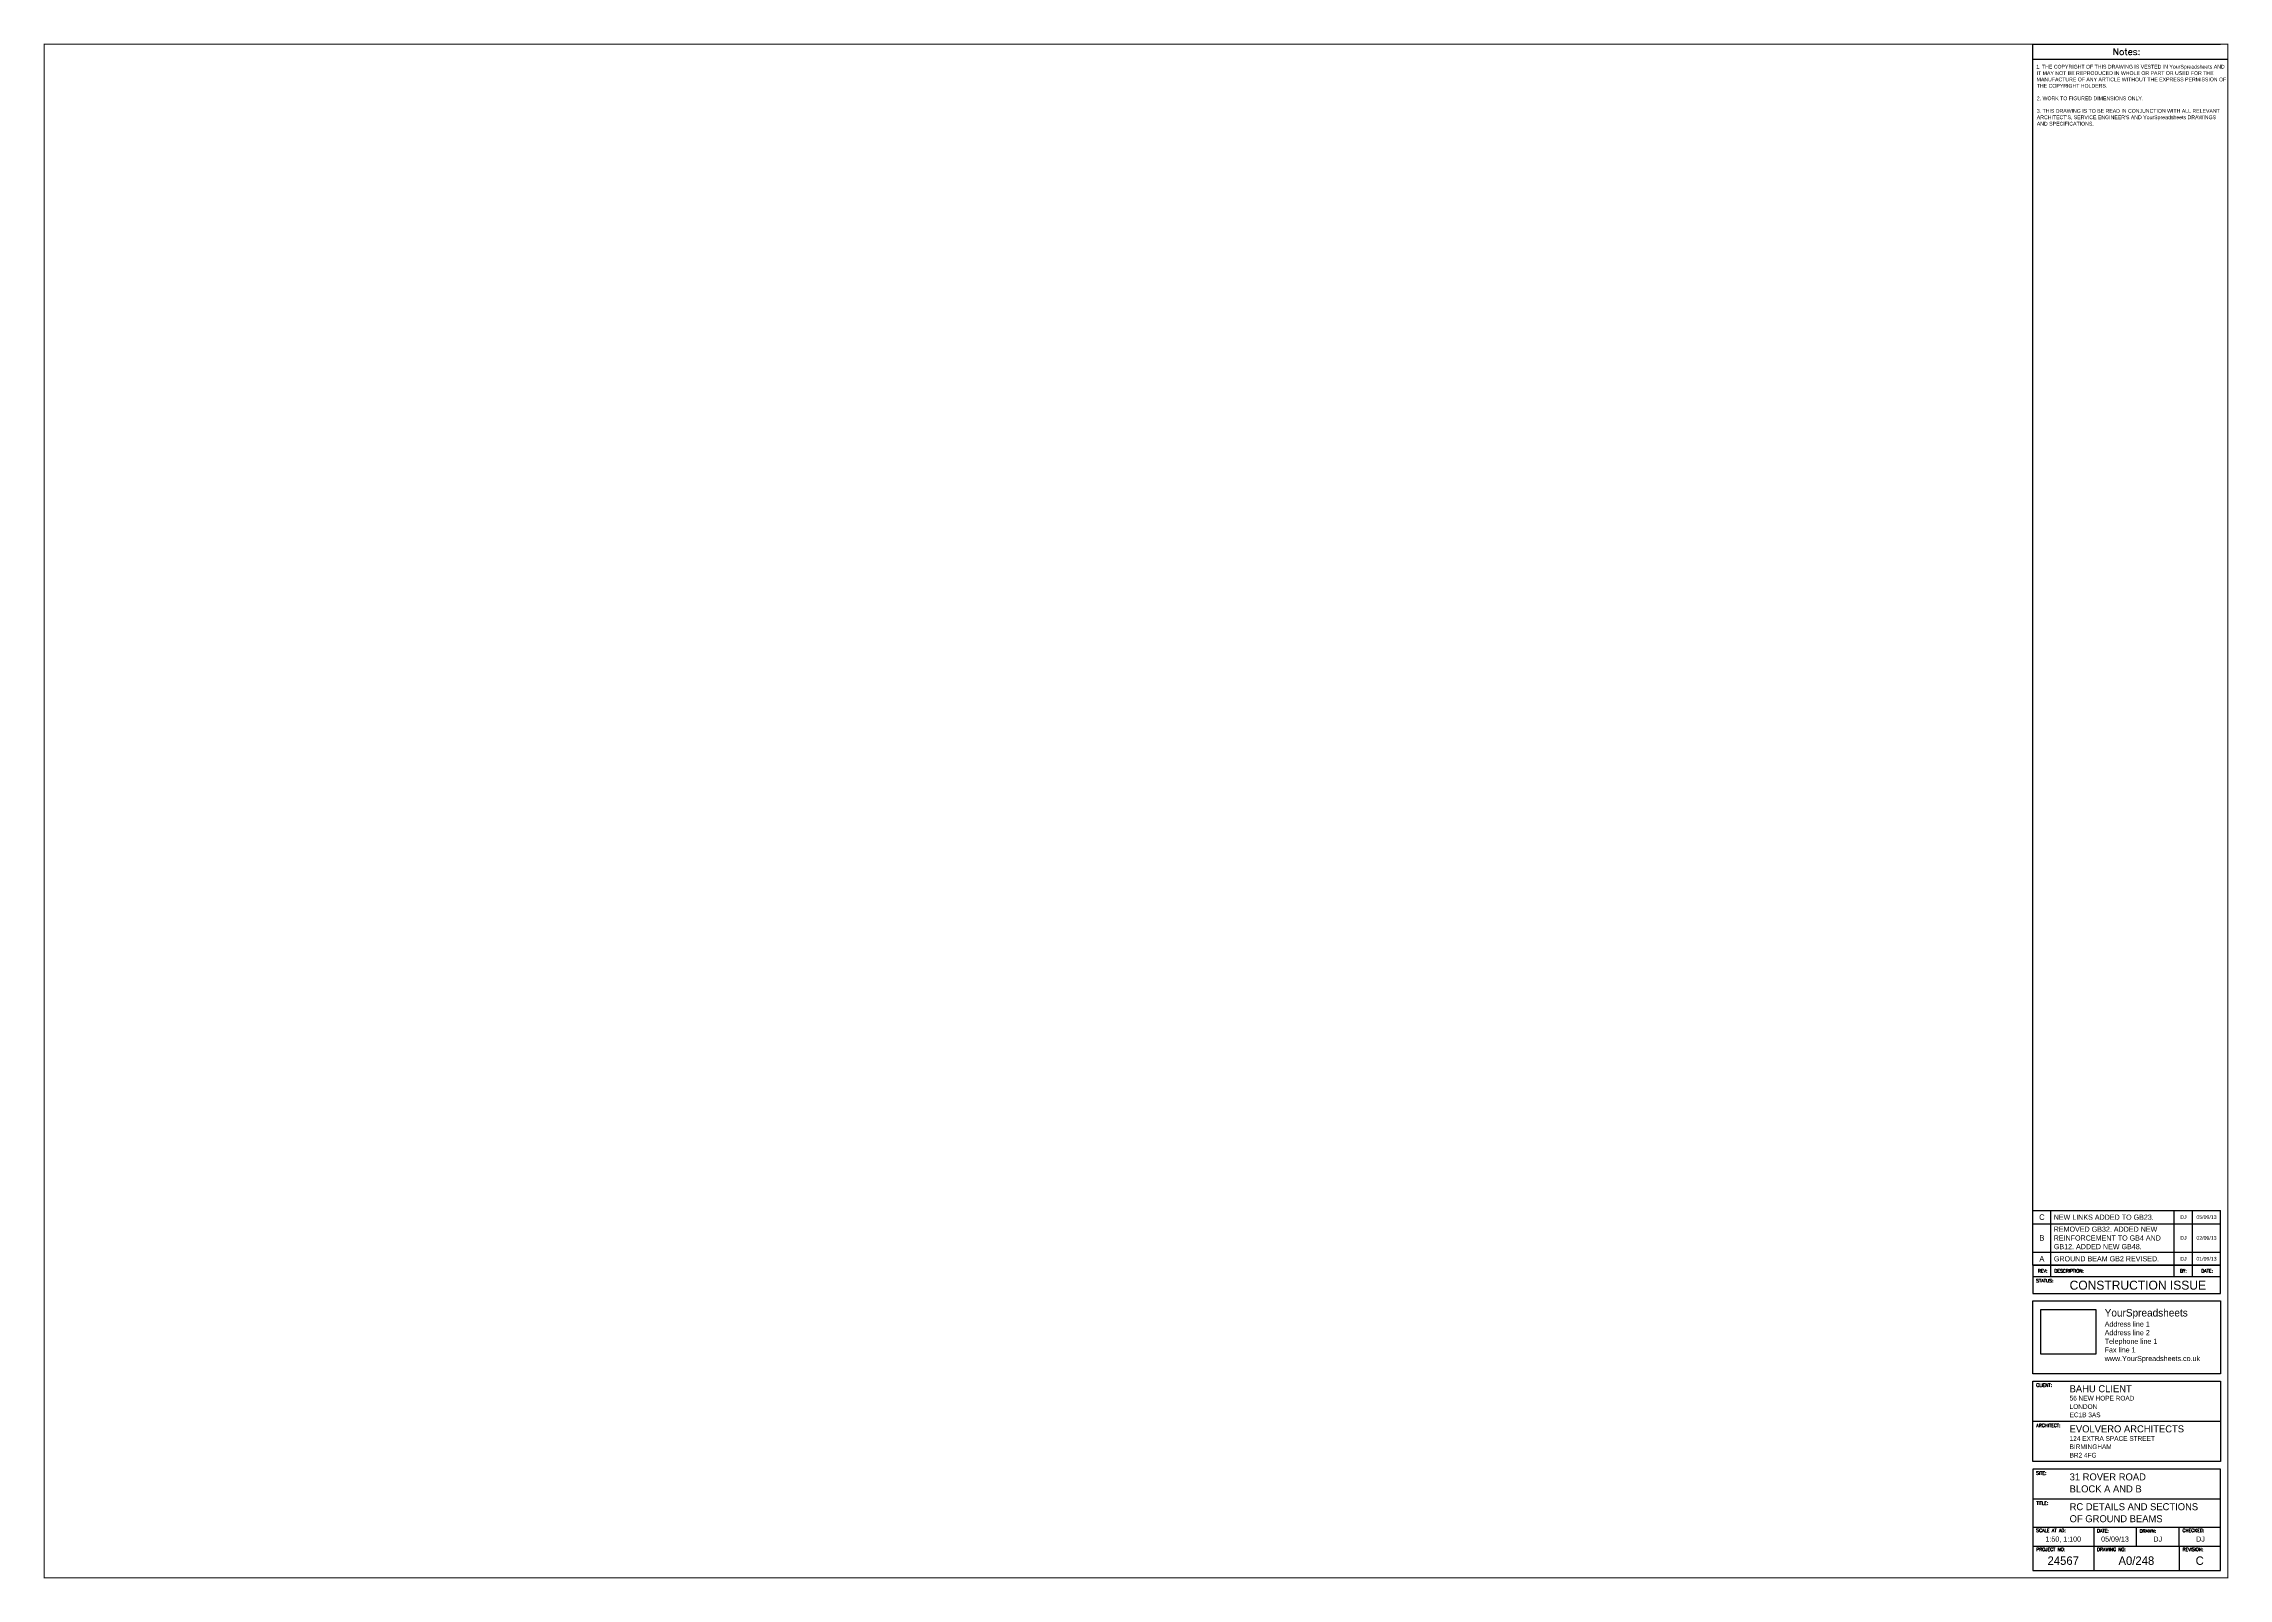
# Paper-space layout 'A0' of a CAD drawing. Extents: x -172 to 993, y -118 to 700.
import ezdxf
from ezdxf.enums import TextEntityAlignment as Align

# ---------------------------------------------------------------- set-up
doc = ezdxf.new("R2010")
doc.units = 0
doc.layers.get('0').update_dxf_attribs({"linetype": 'CONTINUOUS'})
for name, color, linetype in [('YS-TEXT-LARGE', 250, 'CONTINUOUS'), ('YS-TEXT-MEDIUM', 6, 'CONTINUOUS'), ('YS-TEXT-SMALL', 2, 'CONTINUOUS'), ('YS-TITLEBLOCK-BORDERS', 154, 'CONTINUOUS'), ('YS-TITLEBLOCK-TEXT-NONEDITABLE', 154, 'CONTINUOUS')]:
    doc.layers.add(name, color=color, linetype=linetype)
doc.styles.add('ROMANS', font='romans.shx')
doc.styles.add('YS TEXT', font='GOTHIC.TTF')
picture_1 = doc.add_image_def('image1.jpg', size_in_pixel=(739, 600))

# ---------------------------------------------------------------- blocks, each defined once
blk = doc.blocks.new('*U2')
at = {"layer": 'YS-TITLEBLOCK-BORDERS'}
for points in [[(0, 7), (100, 7)], [(0, 0), (0, 7)], [(0, 0), (100, 0)], [(9.6, 0), (9.6, 7)], [(75.4, 0), (75.4, 7)], [(85.1, 0), (85.1, 7)], [(100, 0), (100, 7)]]:
    blk.add_lwpolyline(points, dxfattribs=at)
at = {"layer": 'YS-TEXT-SMALL', "style": 'YS TEXT'}
for tag, height, p in [('rev', 3, (4.8, 3.5)), ('by', 2, (80.3, 3.5)), ('date', 2, (92.6, 3.5))]:
    blk.add_attdef(tag, text='', height=height, dxfattribs=at).set_placement(p, align=Align.MIDDLE_CENTER)
blk.add_attdef('description_001', (11.2, 2.4), '', height=2.75, dxfattribs=at)
blk = doc.blocks.new('*U3')
at = {"layer": 'YS-TITLEBLOCK-BORDERS'}
for points in [[(0, 15.2), (100, 15.2)], [(0, 0), (0, 15.2)], [(9.6, 0), (9.6, 15.2)], [(75.4, 0), (75.4, 15.2)], [(85.1, 0), (85.1, 15.2)], [(100, 0), (100, 15.2)], [(0, 0), (100, 0)]]:
    blk.add_lwpolyline(points, dxfattribs=at)
at = {"layer": 'YS-TEXT-SMALL', "style": 'YS TEXT'}
for tag, height, p in [('rev', 3, (4.8, 7.6)), ('by', 2, (80.3, 7.6)), ('date', 2, (92.6, 7.6))]:
    blk.add_attdef(tag, text='', height=height, dxfattribs=at).set_placement(p, align=Align.MIDDLE_CENTER)
blk.add_attdef('description_001', (11.2, 6.5), '', height=2.75, dxfattribs=at)
blk = doc.blocks.new('*U15')
at = {"layer": 'YS-TITLEBLOCK-BORDERS', "linetype": 'Continuous'}
for p, q in [((1063.2, 818.4), (1163.2, 818.4)), ((1063.2, 810.4), (1167.2, 810.4)), ((1072.8, 161.2), (1072.8, 167.2)), ((1138.6, 161.2), (1138.6, 167.2)), ((1148.3, 161.2), (1148.3, 167.2)), ((1063.2, 161.2), (1163.2, 161.2)), ((1063.2, 84), (1163.2, 84)), ((1163.2, 42.5), (1063.2, 42.5)), ((1063.2, 27.5), (1154.2, 27.5)), ((1063.2, 27.5), (1163.2, 27.5)), ((1095.7, 27.5), (1095.7, 17.5)), ((1118.4, 17.5), (1118.4, 27.5)), ((1141.2, 17.5), (1141.2, 27.5)), ((1063.2, 17.5), (1163.2, 17.5)), ((1095.7, 17.5), (1095.7, 4.5)), ((1141.2, 17.5), (1141.2, 4.5))]:
    blk.add_line(p, q, dxfattribs=at)
at = {"layer": 'YS-TITLEBLOCK-BORDERS', "linetype": 'Continuous', "const_width": 0.5}
blk.add_lwpolyline([(2.5, 818.4), (1167.2, 818.4), (1167.2, 0.5), (2.5, 0.5)], close=True, dxfattribs=at)
at = {"layer": 'YS-TITLEBLOCK-BORDERS', "linetype": 'Continuous'}
for points in [[(1163.2, 167.2), (1063.2, 167.2), (1063.2, 818.4)], [(1063.2, 167.2), (1063.2, 152.2), (1163.2, 152.2), (1163.2, 167.2), (1063.2, 167.2)], [(1163.2, 4.5), (1163.2, 58.5), (1063.2, 58.5), (1063.2, 4.5), (1163.2, 4.5)]]:
    blk.add_lwpolyline(points, dxfattribs=at)
for points in [[(1063.2, 148.2), (1163.2, 148.2), (1163.2, 109.4), (1063.2, 109.4)], [(1063.2, 105.4), (1163.2, 105.4), (1163.2, 62.5), (1063.2, 62.5)]]:
    blk.add_lwpolyline(points, close=True, dxfattribs=at)
at = {"layer": 'YS-TEXT-LARGE', "linetype": 'Continuous', "insert": (1101.5, 143.9), "char_height": 9, "attachment_point": 1, "style": 'YS TEXT'}
blk.add_mtext('{\\H0.44444x;YourSpreadsheets\\P\\H0.68751x;Address line 1\\PAddress line 2\\PTelephone line 1\\PFax line 1\\Pwww.YourSpreadsheets.co.uk }', dxfattribs=at)
at = {"layer": 'YS-TEXT-MEDIUM', "style": 'YS TEXT'}
for tag, p, height in [('status', (1082.8, 154.1), 4.8), ('client2', (1082.8, 95), 2.5), ('client3', (1082.8, 90.6), 2.5), ('client1', (1082.8, 99.5), 3.75), ('client4', (1082.8, 86.1), 2.5), ('architect1', (1082.8, 78), 3.75), ('architect2', (1082.8, 73.6), 2.5), ('architect3', (1082.8, 69.1), 2.5), ('architect4', (1082.8, 64.7), 2.5), ('site1', (1082.8, 52.5), 3.75), ('site-single-line', (1082.8, 48.1), 4.8), ('site2', (1082.8, 46), 3.75), ('title1', (1082.8, 36.6), 3.75), ('title-single-line', (1082.8, 31.9), 4.8), ('title2', (1082.8, 30.1), 3.75)]:
    blk.add_attdef(tag, p, '', height=height, dxfattribs=at)
for tag, height, p in [('project_number', 4.5, (1079.4, 9.7)), ('scale', 2.75, (1079.4, 21.2)), ('drawing_number', 4.5, (1118.4, 9.7)), ('date', 2.75, (1107, 21.2)), ('drawn', 2.75, (1129.8, 21.2)), ('revision', 4.5, (1152.2, 9.7)), ('checked', 2.75, (1152.5, 21.2))]:
    blk.add_attdef(tag, text='', height=height, dxfattribs=at).set_placement(p, align=Align.MIDDLE_CENTER)
at = {"layer": 'YS-TEXT-SMALL', "style": 'YS TEXT'}
for tag, p in [('NOTES_001', (1065, 805.3)), ('NOTES_002', (1065.1, 802)), ('NOTES_003', (1065.2, 798.6)), ('NOTES_004', (1065.3, 795.2)), ('NOTES_005', (1065.3, 788.5)), ('NOTES_006', (1065.3, 781.8)), ('NOTES_007', (1065.3, 778.4)), ('NOTES_008', (1065.3, 775))]:
    blk.add_attdef(tag, p, '', height=2, dxfattribs=at)
at = {"layer": 'YS-TITLEBLOCK-TEXT-NONEDITABLE', "linetype": 'Continuous', "style": 'ROMANS'}
for s, insert, char_height, width, attachment_point in [('Notes:', (1113.2, 814.4), 3.5, 68.47, 5), ('REV:', (1068.4, 164.2), 1.75, 42.25, 5), ('DESCRIPTION:', (1074.7, 164.2), 1.75, 42.25, 4), ('BY:', (1143.5, 164.2), 1.75, 42.25, 5), ('DATE:', (1156.1, 164.2), 1.75, 42.25, 5), ('STATUS:', (1065, 159.9), 1.75, 37.679, 1), ('CLIENT:', (1065, 104.2), 1.75, 37.679, 1), ('ARCHITECT:', (1065, 82.7), 1.75, 37.679, 1), ('SITE:', (1065, 57.3), 1.75, 37.679, 1), ('TITLE:', (1065, 41.3), 1.75, 37.679, 1), ('SCALE AT A0:', (1065, 26.7), 1.75, 37.679, 1), ('DATE:', (1097.4, 26.5), 1.75, 37.456, 1), ('DRAWN:', (1120.2, 26.4), 1.75, 37.679, 1), ('CHECKED:', (1143, 26.7), 1.75, 37.679, 1), ('PROJECT NO:', (1065, 16.6), 1.75, 37.679, 1), ('DRAWING NO:', (1097.4, 16.6), 1.75, 37.679, 1), ('REVISION:', (1143, 16.6), 1.75, 37.679, 1)]:
    blk.add_mtext(s, dxfattribs=dict(at, insert=insert, char_height=char_height, width=width, attachment_point=attachment_point))
image = blk.add_image(picture_1, insert=(1067.5, 119.9), size_in_units=(29.3, 23.8))
image.dxf.flags = 7

psp = doc.layouts.new('A0')

# ---------------------------------------------------------------- block references
ref = psp.add_blockref('*U15', (-174.2, -118.5))
ref.add_attrib('client1', 'BAHU CLIENT', (908.6, -19), dxfattribs={"layer": 'YS-TEXT-MEDIUM', "height": 3.75, "style": 'YS TEXT'})
ref.add_attrib('client2', '56 NEW HOPE ROAD', (908.6, -23.4), dxfattribs={"layer": 'YS-TEXT-MEDIUM', "height": 2.5, "style": 'YS TEXT'})
ref.add_attrib('client3', 'LONDON', (908.6, -27.9), dxfattribs={"layer": 'YS-TEXT-MEDIUM', "height": 2.5, "style": 'YS TEXT'})
ref.add_attrib('client4', 'EC1B 3AS', (908.6, -32.3), dxfattribs={"layer": 'YS-TEXT-MEDIUM', "height": 2.5, "style": 'YS TEXT'})
ref.add_attrib('architect1', 'EVOLVERO ARCHITECTS', (908.6, -40.4), dxfattribs={"layer": 'YS-TEXT-MEDIUM', "height": 3.75, "style": 'YS TEXT'})
ref.add_attrib('architect2', '124 EXTRA SPACE STREET', (908.6, -44.9), dxfattribs={"layer": 'YS-TEXT-MEDIUM', "height": 2.5, "style": 'YS TEXT'})
ref.add_attrib('architect3', 'BIRMINGHAM', (908.6, -49.3), dxfattribs={"layer": 'YS-TEXT-MEDIUM', "height": 2.5, "style": 'YS TEXT'})
ref.add_attrib('architect4', 'BR2 4FG', (908.6, -53.8), dxfattribs={"layer": 'YS-TEXT-MEDIUM', "height": 2.5, "style": 'YS TEXT'})
ref.add_attrib('site1', '31 ROVER ROAD', (908.6, -66), dxfattribs={"layer": 'YS-TEXT-MEDIUM', "height": 3.75, "style": 'YS TEXT'})
ref.add_attrib('site2', 'BLOCK A AND B', (908.6, -72.4), dxfattribs={"layer": 'YS-TEXT-MEDIUM', "height": 3.75, "style": 'YS TEXT'})
ref.add_attrib('title1', 'RC DETAILS AND SECTIONS', (908.6, -81.9), dxfattribs={"layer": 'YS-TEXT-MEDIUM', "height": 3.75, "style": 'YS TEXT'})
ref.add_attrib('title2', 'OF GROUND BEAMS', (908.6, -88.3), dxfattribs={"layer": 'YS-TEXT-MEDIUM', "height": 3.75, "style": 'YS TEXT'})
ref.add_attrib('status', 'CONSTRUCTION ISSUE', (908.6, 35.7), dxfattribs={"layer": 'YS-TEXT-MEDIUM', "height": 4.8, "style": 'YS TEXT'})
ref.add_attrib('scale', '1:50, 1:100', dxfattribs={"layer": 'YS-TEXT-MEDIUM', "height": 2.75, "style": 'YS TEXT'}).set_placement((905.2, -97.3), align=Align.MIDDLE_CENTER)
ref.add_attrib('date', '05/09/13', dxfattribs={"layer": 'YS-TEXT-MEDIUM', "height": 2.75, "style": 'YS TEXT'}).set_placement((932.8, -97.3), align=Align.MIDDLE_CENTER)
ref.add_attrib('drawn', 'DJ', dxfattribs={"layer": 'YS-TEXT-MEDIUM', "height": 2.75, "style": 'YS TEXT'}).set_placement((955.6, -97.3), align=Align.MIDDLE_CENTER)
ref.add_attrib('checked', 'DJ', dxfattribs={"layer": 'YS-TEXT-MEDIUM', "height": 2.75, "style": 'YS TEXT'}).set_placement((978.4, -97.3), align=Align.MIDDLE_CENTER)
ref.add_attrib('project_number', '24567', dxfattribs={"layer": 'YS-TEXT-MEDIUM', "height": 4.5, "style": 'YS TEXT'}).set_placement((905.2, -108.8), align=Align.MIDDLE_CENTER)
ref.add_attrib('drawing_number', 'A0/248', dxfattribs={"layer": 'YS-TEXT-MEDIUM', "height": 4.5, "style": 'YS TEXT'}).set_placement((944.2, -108.8), align=Align.MIDDLE_CENTER)
ref.add_attrib('revision', 'C', dxfattribs={"layer": 'YS-TEXT-MEDIUM', "height": 4.5, "style": 'YS TEXT'}).set_placement((978, -108.8), align=Align.MIDDLE_CENTER)
ref.add_attrib('NOTES_001', '1. THE COPYRIGHT OF THIS DRAWING IS VESTED IN YourSpreadsheets AND', (890.8, 686.9), dxfattribs={"layer": 'YS-TEXT-SMALL', "height": 2, "style": 'YS TEXT'})
ref.add_attrib('NOTES_002', 'IT MAY NOT BE REPRODUCED IN WHOLE OR PART OR USED FOR THE', (891, 683.5), dxfattribs={"layer": 'YS-TEXT-SMALL', "height": 2, "style": 'YS TEXT'})
ref.add_attrib('NOTES_003', 'MANUFACTURE OF ANY ARTICLE WITHOUT THE EXPRESS PERMISSION OF', (891, 680.1), dxfattribs={"layer": 'YS-TEXT-SMALL', "height": 2, "style": 'YS TEXT'})
ref.add_attrib('NOTES_004', 'THE COPYRIGHT HOLDERS.', (891.1, 676.7), dxfattribs={"layer": 'YS-TEXT-SMALL', "height": 2, "style": 'YS TEXT'})
ref.add_attrib('NOTES_005', '2. WORK TO FIGURED DIMENSIONS ONLY.', (891.1, 670), dxfattribs={"layer": 'YS-TEXT-SMALL', "height": 2, "style": 'YS TEXT'})
ref.add_attrib('NOTES_006', '3. THIS DRAWING IS TO BE READ IN CONJUNCTION WITH ALL RELEVANT', (891.1, 663.3), dxfattribs={"layer": 'YS-TEXT-SMALL', "height": 2, "style": 'YS TEXT'})
ref.add_attrib('NOTES_007', "ARCHITECT'S, SERVICE ENGINEER'S AND YourSpreadsheets DRAWINGS", (891.1, 659.9), dxfattribs={"layer": 'YS-TEXT-SMALL', "height": 2, "style": 'YS TEXT'})
ref.add_attrib('NOTES_008', 'AND SPECIFICATIONS.', (891.1, 656.5), dxfattribs={"layer": 'YS-TEXT-SMALL', "height": 2, "style": 'YS TEXT'})
ref = psp.add_blockref('*U2', (889, 70.9))
ref.add_attrib('rev', 'C', dxfattribs={"layer": 'YS-TEXT-SMALL', "height": 3, "style": 'YS TEXT'}).set_placement((893.8, 74.4), align=Align.MIDDLE_CENTER)
ref.add_attrib('description_001', 'NEW LINKS ADDED TO GB23.', (900.1, 73), dxfattribs={"layer": 'YS-TEXT-SMALL', "height": 2.75, "style": 'YS TEXT'})
ref.add_attrib('by', 'DJ', dxfattribs={"layer": 'YS-TEXT-SMALL', "height": 2, "style": 'YS TEXT'}).set_placement((969.3, 74.4), align=Align.MIDDLE_CENTER)
ref.add_attrib('date', '05/09/13', dxfattribs={"layer": 'YS-TEXT-SMALL', "height": 2, "style": 'YS TEXT'}).set_placement((981.6, 74.4), align=Align.MIDDLE_CENTER)
ref = psp.add_blockref('*U3', (889, 55.7))
ref.add_attrib('rev', 'B', dxfattribs={"layer": 'YS-TEXT-SMALL', "height": 3, "style": 'YS TEXT'}).set_placement((893.8, 63.3), align=Align.MIDDLE_CENTER)
ref.add_attrib('description_001', 'REMOVED GB32. ADDED NEW', (900.1, 66.6), dxfattribs={"layer": 'YS-TEXT-SMALL', "height": 2.75, "style": 'YS TEXT'})
ref.add_attrib('by', 'DJ', dxfattribs={"layer": 'YS-TEXT-SMALL', "height": 2, "style": 'YS TEXT'}).set_placement((969.3, 63.3), align=Align.MIDDLE_CENTER)
ref.add_attrib('date', '02/09/13', dxfattribs={"layer": 'YS-TEXT-SMALL', "height": 2, "style": 'YS TEXT'}).set_placement((981.6, 63.3), align=Align.MIDDLE_CENTER)
ref.add_attrib('description_002', 'REINFORCEMENT TO GB4 AND', (900.1, 61.9), dxfattribs={"layer": 'YS-TEXT-SMALL', "height": 2.75, "style": 'YS TEXT'})
ref.add_attrib('description_003', 'GB12. ADDED NEW GB48.', (900.2, 57.3), dxfattribs={"layer": 'YS-TEXT-SMALL', "height": 2.75, "style": 'YS TEXT'})
ref = psp.add_blockref('*U2', (889, 48.7))
ref.add_attrib('rev', 'A', dxfattribs={"layer": 'YS-TEXT-SMALL', "height": 3, "style": 'YS TEXT'}).set_placement((893.8, 52.2), align=Align.MIDDLE_CENTER)
ref.add_attrib('description_001', 'GROUND BEAM GB2 REVISED.', (900.2, 50.8), dxfattribs={"layer": 'YS-TEXT-SMALL', "height": 2.75, "style": 'YS TEXT'})
ref.add_attrib('by', 'DJ', dxfattribs={"layer": 'YS-TEXT-SMALL', "height": 2, "style": 'YS TEXT'}).set_placement((969.3, 52.2), align=Align.MIDDLE_CENTER)
ref.add_attrib('date', '01/09/13', dxfattribs={"layer": 'YS-TEXT-SMALL', "height": 2, "style": 'YS TEXT'}).set_placement((981.6, 52.2), align=Align.MIDDLE_CENTER)

doc.saveas('drawing.dxf')
